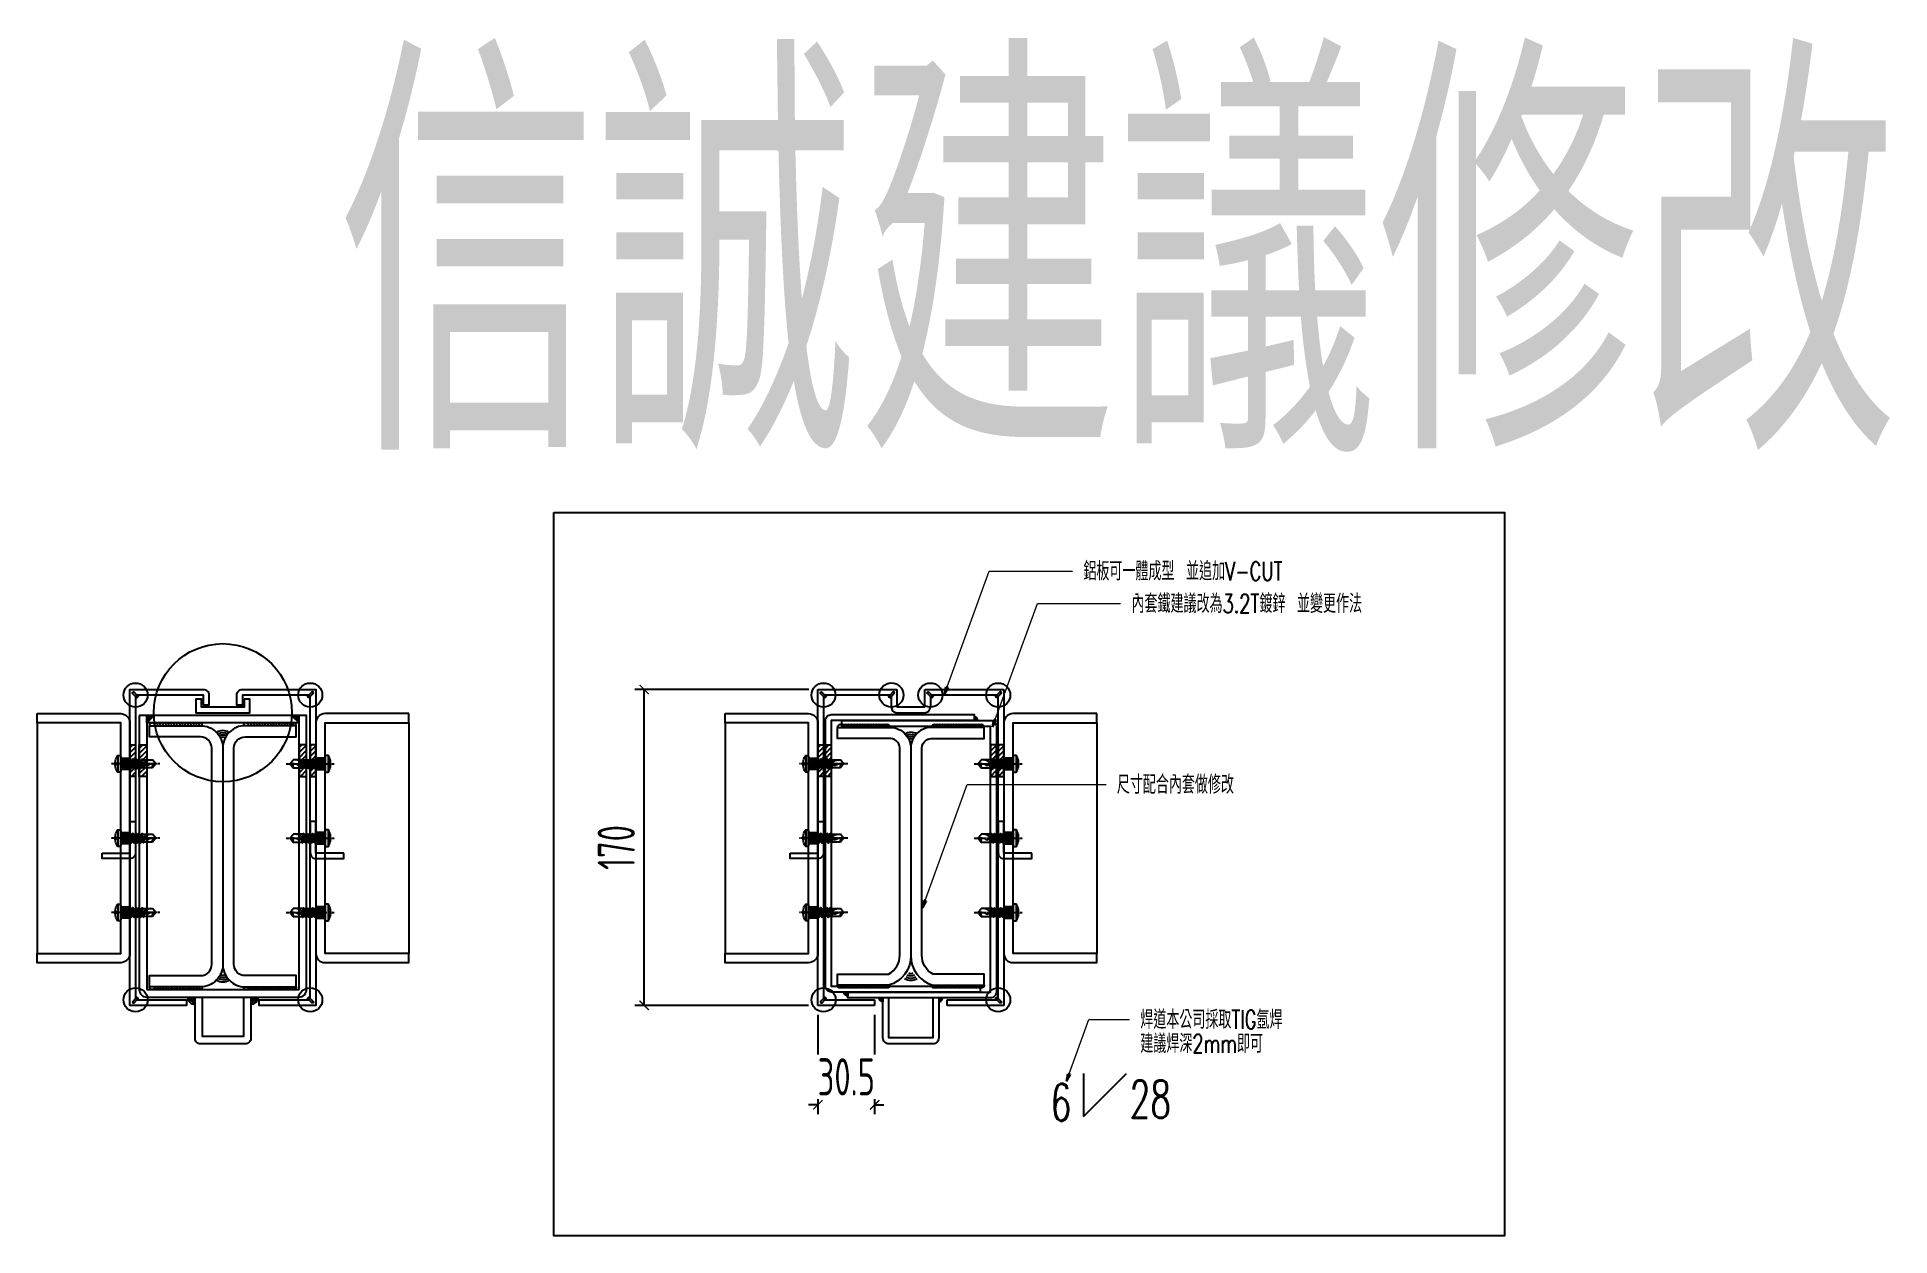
# Model space of a CAD drawing. Extents: x -3378 to 102197, y -3799 to 48702.
# Drawn here: x 7957 to 8954, y 10724 to 11369 of the extents above; entities that cross this region are included whole.
import ezdxf
from ezdxf.enums import TextEntityAlignment as Align

# ---------------------------------------------------------------- set-up
doc = ezdxf.new("R2010")
doc.units = 0
doc.linetypes.add('CENTER', pattern=[2, 1.25, -0.25, 0.25, -0.25])
doc.layers.add('A-TEXT', color=7, linetype='Continuous', lineweight=5)
for name, color, linetype in [('ARR', 6, 'Continuous'), ('DIM', 173, 'Continuous'), ('GM_ANNO_LABL', 4, 'Continuous'), ('WELD', 12, 'Continuous'), ('Weld  焊缝', 55, 'Continuous'), ('WELDING', 8, 'Continuous'), ('剖面線 HATCH', 251, 'Continuous'), ('螺絲 固定五金 FASTENERS', 124, 'Continuous'), ('視覺模型鋁擠型暫替', 4, 'Continuous'), ('註解NOTE', 60, 'Continuous'), ('金屬面材 METAL PANEL', 2, 'Continuous'), ('鋼件', 6, 'Continuous'), ('鐵件', 6, 'Continuous'), ('镀锌钢板', 3, 'Continuous')]:
    doc.layers.add(name, color=color, linetype=linetype)
doc.styles.add('CHINESE', font='ros1.shx', dxfattribs={"width": 0.75, "bigfont": 'hztxt.shx'})
doc.styles.add('CHINESET', font='txt.shx', dxfattribs={"width": 0.8, "bigfont": 'chineset.shx'})
doc.styles.get("Standard").update_dxf_attribs({"font": 'romans.shx', "bigfont": 'chinese.shx'})
doc.dimstyles.new('F-05', dxfattribs={"dimscale": 5, "dimtxt": 4, "dimasz": 1, "dimexe": 1, "dimexo": 1, "dimgap": 1, "dimtad": 1, "dimdec": 1, "dimzin": 12, "dimdsep": 46, "dimtxsty": 'CHINESE', "dimblk": 'ARCHTICK', "dimcen": 0, "dimclrd": 4, "dimclre": 4, "dimclrt": 1, "dimadec": 0, "dimazin": 3, "dimtfac": 1, "dimtdec": 1, "dimtix": 1, "dimtofl": 0, "dimtmove": 2, "dimatfit": 3, "dimfxl": 1, "dimtolj": 1, "dimtzin": 0, "dimarcsym": 0})
doc.dimstyles.new('Standard-D', dxfattribs={"dimtxt": 12, "dimasz": 3.6, "dimexe": 0.036, "dimexo": 3.6, "dimgap": 0.6, "dimtad": 1, "dimdsep": 46, "dimtxsty": 'Standard', "dimblk": 'OBLIQUE', "dimcen": 0.1, "dimdle": 0.03, "dimclrd": 123, "dimclre": 123, "dimclrt": 256, "dimadec": 0, "dimazin": 0, "dimtfac": 1, "dimtofl": 0, "dimtmove": 0, "dimatfit": 3, "dimldrblk": 'CLOSEDBLANK', "dimfxl": 0.18, "dimtolj": 1, "dimtzin": 0, "dimlwd": 5, "dimlwe": 5, "dimarcsym": 0})
pattern_1 = [(45, (3362.0218, -54839.0718), (-0.561266008, 0.561266008), [])]
pattern_2 = [(45.4, (184429.7457, -283426.1157), (-1.356409618, 1.337601566), [])]
pattern_3 = [(45.4, (184799.9393, -283426.1157), (-1.356409618, 1.337601566), [])]

msp = doc.modelspace()

# ---------------------------------------------------------------- texts
at = {"layer": 'A-TEXT', "ltscale": 0.5, "style": 'CHINESET', "width": 0.7}
for s, height, p in [('信誠建議修改', 200, (8118.554, 11248.051)), ('鋁板可一體成型 並追加V-CUT', 10, (8520.089, 11081.951)), ('內套鐵建議改為3.2T鍍鋅 並變更作法', 10, (8545.963, 11064.465)), ('尺寸配合內套做修改', 10, (8538.087, 10967.119)), ('焊道本公司採取TIG氬焊', 10, (8550.708, 10840.644)), ('建議焊深2mm即可', 10, (8550.708, 10827.712))]:
    msp.add_text(s, height=height, dxfattribs=at).set_placement(p, align=Align.MIDDLE_LEFT)
at = {"layer": 'GM_ANNO_LABL', "color": 4, "ltscale": 5, "width": 0.65}
for s, p in [('28', (8556.128, 10807.83, 0)), ('6', (8507.987, 10806.103, 0))]:
    msp.add_text(s, height=20, dxfattribs=at).set_placement(p, align=Align.TOP_CENTER)

# ---------------------------------------------------------------- blocks, each defined once
blk = doc.blocks.new('A$C38ab07c7')
at = {"layer": '視覺模型鋁擠型暫替', "color": 1, "linetype": 'Continuous'}
for centre in [(22, -2.13, 0), (62, -2.13, 0), (102, -2.13, 0)]:
    blk.add_arc(centre, 3.68, 35.42597, 144.57403, dxfattribs=at)
at = {"layer": '金屬面材 METAL PANEL', "color": 6, "linetype": 'Continuous'}
blk.add_lwpolyline([(-5, -45), (-5, 0, -0.414214), (0, 5), (124, 5, -0.414214), (129, 0), (129, -45), (124, -45), (124, 0), (0, 0), (0, -45)], format="xyb", close=True, dxfattribs=at)
at = {"layer": '金屬面材 METAL PANEL', "elevation": 0}
for points in [[(19, 0), (19, 5), (25, 5), (25, 0)], [(59, 0), (59, 5), (65, 5), (65, 0)], [(99, 0), (99, 5), (105, 5), (105, 0)]]:
    blk.add_lwpolyline(points, close=True, dxfattribs=at)
at = {"layer": '金屬面材 METAL PANEL', "color": 6, "linetype": 'Continuous'}
blk.add_lwpolyline([(0, -45), (124, -45)], dxfattribs=at)
blk = doc.blocks.new('A$C20AE7E0D')
at = {"layer": 'ARR', "color": 0, "linetype": 'CENTER', "ltscale": 0.87}
blk.add_line((21, 0), (-5.1, 0), dxfattribs=at)
at = {"layer": 'ARR', "color": 0, "linetype": 'ByBlock', "ltscale": 0.3}
for p, q in [((-1.61, -4.5), (-1.61, 4.5)), ((0.5, 2.24), (1.14, 1.9)), ((0.72, 2.13), (1.65, -2.5)), ((1.89, 1.9), (1.14, 1.9)), ((2.24, 2.5), (3.24, -2.5)), ((3.48, 1.9), (2.73, 1.9)), ((3.83, 2.5), (4.83, -2.5)), ((5.07, 1.9), (4.32, 1.9)), ((5.42, 2.5), (6.42, -2.5)), ((6.81, 1.9), (5.91, 1.9)), ((7.16, 2.5), (8.16, -2.5)), ((8.4, 1.9), (7.65, 1.9)), ((8.75, 2.5), (9.75, -2.5)), ((10.14, 1.9), (9.24, 1.9)), ((10.49, 2.5), (11.49, -2.5)), ((11.73, 1.9), (10.98, 1.9)), ((12.08, 2.5), (12.7, -0.6)), ((17.12, 2.1), (12.46, 2.1)), ((18.83, 0.06), (17.12, 2.1)), ((18.83, 0.06), (18.95, 0.06)), ((19, -0.01), (19, 0.01)), ((2.14, -1.9), (2.89, -1.9)), ((3.73, -1.9), (4.48, -1.9)), ((5.32, -1.9), (6.07, -1.9)), ((6.91, -1.9), (7.81, -1.9)), ((8.65, -1.9), (9.4, -1.9)), ((10.24, -1.9), (11.14, -1.9)), ((11.87, -2.1), (15.91, -2.1)), ((18.83, -0.06), (17.12, -2.1)), ((18.83, -0.06), (18.95, -0.06))]:
    blk.add_line(p, q, dxfattribs=at)
blk.add_lwpolyline([(-2.98, -0.5, 0.134476), (-1.61, -4.5), (-0.58, -4.5, 0.198912), (-0.44, -4.44), (-0.06, -4.06, 0.198912), (0, -3.92), (0, 3.92, 0.198912), (-0.06, 4.06), (-0.44, 4.44, 0.198912), (-0.58, 4.5), (-1.61, 4.5, 0.134562), (-2.98, 0.5), (-2.48, 0.5), (-2.48, -0.5), (-2.98, -0.5)], format="xyb", dxfattribs=at)
blk.add_lwpolyline([(1.14, 1.9), (2.14, -1.9), (1.8, -2.5), (1.65, -2.5), (1.3, -1.9), (0.3, 1.9), (0.5, 2.24)], dxfattribs=at)
for points in [[(3.24, -2.5), (2.89, -1.9), (1.89, 1.9), (2.24, 2.5), (2.39, 2.5), (2.73, 1.9), (3.73, -1.9), (3.39, -2.5)], [(4.83, -2.5), (4.48, -1.9), (3.48, 1.9), (3.83, 2.5), (3.98, 2.5), (4.32, 1.9), (5.32, -1.9), (4.98, -2.5)], [(6.42, -2.5), (6.07, -1.9), (5.07, 1.9), (5.42, 2.5), (5.57, 2.5), (5.91, 1.9), (6.91, -1.9), (6.57, -2.5)], [(8.16, -2.5), (7.81, -1.9), (6.81, 1.9), (7.16, 2.5), (7.31, 2.5), (7.65, 1.9), (8.65, -1.9), (8.31, -2.5)], [(9.75, -2.5), (9.4, -1.9), (8.4, 1.9), (8.75, 2.5), (8.9, 2.5), (9.24, 1.9), (10.24, -1.9), (9.9, -2.5)], [(11.49, -2.5), (11.14, -1.9), (10.14, 1.9), (10.49, 2.5), (10.64, 2.5), (10.98, 1.9), (11.98, -1.9), (11.64, -2.5)], [(12.08, 2.5), (11.73, 1.9), (12.7, -0.6), (12.46, 2.1), (12.23, 2.5)]]:
    blk.add_lwpolyline(points, close=True, dxfattribs=at)
for centre, radius, start, end in [((0.67, 3.07), 0.874, 220.33884, 257.78016), ((13.86, -0.29), 1.2, 56.15202, 236.15202), ((17.85, 6.88), 7.01, 241.64577, 278.00805), ((18.9, 1.75), 1.82, 168.86169, 267.68654), ((18.95, 0.01), 0.05, 0, 90), ((1.17, -3.34), 1.44, 84.73115, 144.21996), ((16.52, 4.88), 7.01, 241.64577, 274.95411), ((18.95, -0.01), 0.05, 270, 0)]:
    blk.add_arc(centre, radius, start, end, dxfattribs=at)
blk = doc.blocks.new('*U77')
at = {"color": 0, "linetype": 'ByBlock'}
blk.add_blockref('A$C20AE7E0D', (0, 0), dxfattribs=at)
blk = doc.blocks.new('grtgr')
for radius in [1.58, 1.28, 0.984, 0.684]:
    blk.add_arc((-2.12, -2.12), radius, 180, 270)
at = {"layer": '金屬面材 METAL PANEL'}
blk.add_lwpolyline([(-2.12, -2.83), (-0.55, -1.26, 0.957839), (-1.29, -0.58), (-2.83, -2.12)], format="xyb", dxfattribs=at)
blk = doc.blocks.new('*U908')
at = {"layer": 'Weld  焊缝'}
for centre, end in [((3, 0), 180), ((6, 0), 120), ((9, 0), 120), ((12, 0), 120), ((15, 0), 120), ((18, 0), 120), ((21, 0), 120), ((24, 0), 120), ((27, 0), 120), ((30, 0), 120), ((33, 0), 120), ((36, 0), 120), ((39, 0), 120), ((42, 0), 120), ((45, 0), 120), ((48, 0), 120), ((51, 0), 120), ((54, 0), 120)]:
    blk.add_arc(centre, 3, 0, end, dxfattribs=at)
blk = doc.blocks.new('_ArchTick')
at = {"color": 0, "linetype": 'ByBlock', "const_width": 0.15}
blk.add_lwpolyline([(-0.5, -0.5), (0.5, 0.5)], dxfattribs=at)
blk = doc.blocks.new('*D1504')
at = {"layer": 'Defpoints', "color": 0, "ltscale": 10, "transparency": 16777216}
for p in [(8377.24, 10848.26, 0), (8407.75, 10848.26, 0)]:
    blk.add_point(p, dxfattribs=at)
at = {"layer": 'DIM', "color": 4, "lineweight": -2, "ltscale": 10, "transparency": 16777216}
for p, q in [((8377.24, 10843.26), (8377.24, 10789.82)), ((8407.75, 10843.26), (8407.75, 10789.82)), ((8377.24, 10794.82), (8372.24, 10794.82)), ((8407.75, 10794.82), (8412.75, 10794.82))]:
    blk.add_line(p, q, dxfattribs=at)
at = {"layer": 'DIM', "color": 4, "lineweight": -2, "ltscale": 10, "transparency": 16777216, "xscale": 5, "yscale": 5, "zscale": 5}
blk.add_blockref('_ArchTick', (8377.24, 10794.82), dxfattribs=at)
at = {"layer": 'DIM', "color": 4, "lineweight": -2, "ltscale": 10, "transparency": 16777216, "xscale": 5, "yscale": 5, "zscale": 5, "rotation": 180}
blk.add_blockref('_ArchTick', (8407.75, 10794.82), dxfattribs=at)
at = {"layer": 'DIM', "color": 1, "ltscale": 10, "transparency": 16777216, "insert": (8392.49, 10809.82), "char_height": 20, "attachment_point": 5, "style": 'CHINESE', "bg_fill": 3, "box_fill_scale": 1.1, "bg_fill_color": 256, "bg_fill_true_color": 13158600, "bg_fill_transparency": 0}
blk.add_mtext('\\A1;30.5', dxfattribs=at)
at = {"layer": 'Defpoints', "color": 0, "ltscale": 10, "transparency": 16777216}
blk.add_point((8407.75, 10794.82), dxfattribs=at)
blk = doc.blocks.new('*D1505')
at = {"layer": 'Defpoints', "color": 0, "ltscale": 10, "transparency": 16777216}
for p in [(8283.72, 11018.26), (8377.25, 11018.26, 0), (8377.24, 10848.26, 0)]:
    blk.add_point(p, dxfattribs=at)
at = {"layer": 'DIM', "color": 4, "lineweight": -2, "ltscale": 10, "transparency": 16777216}
for p, q in [((8372.25, 11018.26), (8278.72, 11018.26)), ((8283.72, 10848.26), (8283.72, 11018.26)), ((8372.24, 10848.26), (8278.72, 10848.26))]:
    blk.add_line(p, q, dxfattribs=at)
at = {"layer": 'DIM', "color": 4, "lineweight": -2, "ltscale": 10, "transparency": 16777216, "xscale": 5, "yscale": 5, "zscale": 5}
for p, rotation in [((8283.72, 11018.26), 90), ((8283.72, 10848.26), 270)]:
    blk.add_blockref('_ArchTick', p, dxfattribs=dict(at, rotation=rotation))
at = {"layer": 'DIM', "color": 1, "ltscale": 10, "transparency": 16777216, "insert": (8268.72, 10933.26), "char_height": 20, "attachment_point": 5, "rotation": 90, "style": 'CHINESE', "bg_fill": 3, "box_fill_scale": 1.1, "bg_fill_color": 256, "bg_fill_true_color": 13158600, "bg_fill_transparency": 0}
blk.add_mtext('\\A1;170', dxfattribs=at)
blk = doc.blocks.new('_ClosedBlank')
at = {"color": 0, "linetype": 'ByBlock', "lineweight": -2}
for p, q in [((-1, 0.17), (0, 0)), ((-1, 0.17), (-1, -0.17)), ((0, 0), (-1, -0.17))]:
    blk.add_line(p, q, dxfattribs=at)
blk = doc.blocks.new('_Oblique')
at = {"color": 0, "linetype": 'ByBlock', "lineweight": -2}
blk.add_line((-0.5, -0.5), (0.5, 0.5), dxfattribs=at)

# ---------------------------------------------------------------- hatches: boundary and pattern name
at = {"layer": 'WELD', "ltscale": 10}
h = msp.add_hatch(color=256, dxfattribs=at)
h.dxf.hatch_style = 1
edge = h.paths.add_edge_path()
edge.add_line((8461.245, 11003.562), (8461.245, 11001.562))
edge.add_line((8461.245, 11001.562), (8463.245, 11001.562))
edge.add_arc((8461.245, 11001.562), 2, 0, 90)
h = msp.add_hatch(color=256, dxfattribs=at)
h.dxf.hatch_style = 1
edge = h.paths.add_edge_path()
edge.add_line((8391.254, 10855.462), (8393.254, 10855.462))
edge.add_line((8393.254, 10855.462), (8393.254, 10853.462))
edge.add_arc((8393.254, 10855.462), 2, 180, 270, ccw=False)
h = msp.add_hatch(color=256, dxfattribs=at)
h.dxf.hatch_style = 1
edge = h.paths.add_edge_path()
edge.add_line((8444.245, 10852.262), (8442.245, 10852.262))
edge.add_line((8442.245, 10852.262), (8442.245, 10850.262))
edge.add_arc((8442.245, 10852.262), 2, 270, 360)
at = {"layer": '剖面線 HATCH'}
h = msp.add_hatch(dxfattribs=at)
h.set_pattern_fill('ANSI31', color=256, scale=0.6, angle=0.4)
h.set_pattern_definition(pattern_2)
h.paths.add_polyline_path([(8007.051, 10988.461), (8010.051, 10988.461), (8010.051, 10971.462), (8007.051, 10971.462)])
h = msp.add_hatch(dxfattribs=at)
h.set_pattern_fill('ANSI31', color=256, scale=0.6, angle=0.4)
h.set_pattern_definition(pattern_2)
h.paths.add_polyline_path([(8012.051, 10988.461), (8016.051, 10988.461), (8016.051, 10971.462), (8012.051, 10971.462)])
h = msp.add_hatch(dxfattribs=at)
h.set_pattern_fill('ANSI31', color=256, scale=0.6, angle=0.4)
h.set_pattern_definition(pattern_2)
h.paths.add_polyline_path([(8102.056, 10988.461), (8098.056, 10988.461), (8098.056, 10971.462), (8102.056, 10971.462)])
h = msp.add_hatch(dxfattribs=at)
h.set_pattern_fill('ANSI31', color=256, scale=0.6, angle=0.4)
h.set_pattern_definition(pattern_2)
h.paths.add_polyline_path([(8107.056, 10988.461), (8104.056, 10988.461), (8104.056, 10971.462), (8107.056, 10971.462)])
h = msp.add_hatch(dxfattribs=at)
h.set_pattern_fill('ANSI31', color=256, scale=0.6, angle=0.4)
h.set_pattern_definition(pattern_3)
h.paths.add_polyline_path([(8377.245, 10988.461), (8380.245, 10988.461), (8380.245, 10971.462), (8377.245, 10971.462)])
h = msp.add_hatch(dxfattribs=at)
h.set_pattern_fill('ANSI31', color=256, scale=0.6, angle=0.4)
h.set_pattern_definition([(45.4, (184798.9397, -283426.1157), (-1.356409618, 1.337601566), [])])
h.paths.add_polyline_path([(8381.245, 10988.461), (8384.445, 10988.461), (8384.445, 10971.462), (8381.245, 10971.462)])
h = msp.add_hatch(dxfattribs=at)
h.set_pattern_fill('ANSI31', color=256, scale=0.6, angle=0.4)
h.set_pattern_definition([(45.4, (184800.9435, -283426.1157), (-1.356409618, 1.337601566), [])])
h.paths.add_polyline_path([(8473.254, 10988.461), (8470.054, 10988.461), (8470.054, 10971.462), (8473.254, 10971.462)])
h = msp.add_hatch(dxfattribs=at)
h.set_pattern_fill('ANSI31', color=256, scale=0.6, angle=0.4)
h.set_pattern_definition(pattern_3)
h.paths.add_polyline_path([(8477.249, 10988.461), (8474.249, 10988.461), (8474.249, 10971.462), (8477.249, 10971.462)])
at = {"layer": '鐵件'}
h = msp.add_hatch(dxfattribs=at)
h.set_pattern_fill('ANSI31', color=2, scale=0.25)
h.set_pattern_definition(pattern_1)
h.paths.add_polyline_path([(8016.051, 11004.262), (8016.051, 11000.262), (8020.051, 11004.262)])
h = msp.add_hatch(dxfattribs=at)
h.set_pattern_fill('ANSI31', color=2, scale=0.25)
h.set_pattern_definition(pattern_1)
h.paths.add_polyline_path([(8094.051, 11004.262), (8098.051, 11000.262), (8098.051, 11004.262)])

# ---------------------------------------------------------------- linework, layer by layer
at = {"color": 1, "elevation": 0}
for points in [[(8007.051, 10988.461), (8010.051, 10988.461), (8010.051, 10971.462), (8007.051, 10971.462)], [(8012.051, 10988.462), (8016.051, 10988.462), (8016.051, 10971.462), (8012.051, 10971.462)], [(8102.056, 10988.462), (8098.056, 10988.462), (8098.056, 10971.462), (8102.056, 10971.462)], [(8107.056, 10988.461), (8104.056, 10988.461), (8104.056, 10971.462), (8107.056, 10971.462)], [(8377.245, 10988.461), (8380.245, 10988.461), (8380.245, 10971.462), (8377.245, 10971.462)], [(8381.245, 10988.462), (8384.445, 10988.462), (8384.445, 10971.462), (8381.245, 10971.462)], [(8473.254, 10988.462), (8470.054, 10988.462), (8470.054, 10971.462), (8473.254, 10971.462)], [(8477.249, 10988.461), (8474.249, 10988.461), (8474.249, 10971.462), (8477.249, 10971.462)]]:
    msp.add_lwpolyline(points, close=True, dxfattribs=at)
at = {"ltscale": 10}
msp.add_circle((8057.05, 11005.762, 0), 37.157, dxfattribs=at)
at = {"layer": 'DIM', "ltscale": 10}
for p, q in [((8520.213, 10811.567, 0), (8520.213, 10788.527, 0)), ((8520.213, 10788.527, 0), (8543.253, 10811.567, 0))]:
    msp.add_line(p, q, dxfattribs=at)
at = {"layer": 'GM_ANNO_LABL', "color": 4, "ltscale": 10, "elevation": 0}
msp.add_lwpolyline([(8581.54, 10811.722, 0, 0, 0), (8496.039, 10811.672, 0, 0, 0), (8449.73, 10851.678, 5, 0, 0), (8441.528, 10858.29, 0, 0, 0)], format="xyseb", dxfattribs=at)
at = {"layer": 'WELD', "ltscale": 10, "elevation": 0}
for points in [[(8461.245, 11003.562), (8461.245, 11001.562), (8463.245, 11001.562, 0.4142136)], [(8391.254, 10855.462), (8393.254, 10855.462), (8393.254, 10853.462, -0.4142136)], [(8444.245, 10852.262), (8442.245, 10852.262), (8442.245, 10850.262, 0.4142136)]]:
    msp.add_lwpolyline(points, format="xyb", close=True, dxfattribs=at)
at = {"layer": 'WELDING', "color": 0}
for centre, radius, start, end in [((8057.061, 10989.846, 0), 6.313, 57.621503, 122.885753), ((8057.061, 10989.846, 0), 5.113, 59.772539, 120.904711), ((8057.061, 10989.846, 0), 3.913, 61.441141, 119.50279), ((8057.061, 10989.846, 0), 2.713, 62.031839, 119.40783), ((8427.255, 10988.919, 0), 6.313, 57.621503, 122.885753), ((8427.255, 10988.919, 0), 5.113, 59.772539, 120.904711), ((8427.255, 10988.919, 0), 3.913, 61.441141, 119.50279), ((8427.255, 10988.919, 0), 2.713, 62.031839, 119.40783), ((8057.061, 10867.232, 0), 6.313, 237.114247, 302.378497), ((8057.061, 10867.232, 0), 5.113, 239.095289, 300.227461), ((8057.061, 10867.232, 0), 3.913, 240.49721, 298.558859), ((8057.061, 10867.232, 0), 2.713, 240.59217, 297.968161), ((8427.255, 10868.105, 0), 6.313, 237.114247, 302.378497), ((8427.255, 10868.105, 0), 5.113, 239.095289, 300.227461), ((8427.255, 10868.105, 0), 3.913, 240.49721, 298.558859), ((8427.255, 10868.105, 0), 2.713, 240.59217, 297.968161)]:
    msp.add_arc(centre, radius, start, end, dxfattribs=at)
at = {"layer": '視覺模型鋁擠型暫替', "color": 2, "linetype": 'Continuous'}
for centre, radius, start, end in [((8042.052, 10852.762, 0), 4, 180, 270), ((8042.052, 10852.762, 0), 3, 180, 270), ((8042.052, 10852.762, 0), 2, 180, 270), ((8042.052, 10852.762, 0), 1, 180, 270), ((8072.051, 10852.762, 0), 1, 270, 0), ((8072.051, 10852.762, 0), 2, 270, 0), ((8072.051, 10852.762, 0), 3, 270, 0), ((8072.051, 10852.762, 0), 4, 270, 0)]:
    msp.add_arc(centre, radius, start, end, dxfattribs=at)
at = {"layer": '註解NOTE'}
for centre in [(8010.049, 11015.255, 0), (8104.051, 11015.262, 0), (8380.243, 11015.255, 0), (8416.746, 11015.272, 0), (8437.743, 11015.255, 0), (8474.245, 11015.262, 0), (8010.072, 10851.255, 0), (8104.051, 10851.262, 0), (8380.266, 10851.255, 0), (8474.245, 10851.262, 0)]:
    msp.add_circle(centre, 6.485, dxfattribs=at)
at = {"layer": '金屬面材 METAL PANEL'}
for p, q in [((8377.245, 10848.262, 0), (8377.245, 11018.262, 0)), ((8377.245, 11018.262, 0), (8419.746, 11018.262, 0)), ((8419.746, 11018.262, 0), (8419.744, 11008.762, 0)), ((8434.743, 11008.762, 0), (8434.745, 11018.262, 0)), ((8434.745, 11018.262, 0), (8477.244, 11018.262, 0)), ((8477.244, 11018.262, 0), (8477.245, 10848.262, 0)), ((8416.062, 11015.262, 0), (8380.943, 11015.262, 0)), ((8416.744, 11008.762, 0), (8416.745, 11014.578, 0)), ((8434.743, 11008.762, 0), (8419.744, 11008.762, 0)), ((8437.745, 11014.571, 0), (8437.743, 11008.761, 0)), ((8473.561, 11015.262, 0), (8438.443, 11015.262, 0)), ((8419.744, 11005.762, 0), (8434.743, 11005.762, 0)), ((8407.745, 10848.262, 0), (8377.245, 10848.262, 0)), ((8380.949, 10851.262, 0), (8407.745, 10851.262, 0)), ((8407.745, 10851.262, 0), (8407.745, 10848.262, 0)), ((8446.745, 10848.262, 0), (8446.745, 10851.262, 0)), ((8446.745, 10851.262, 0), (8473.538, 10851.262, 0)), ((8477.245, 10848.262, 0), (8446.745, 10848.262, 0))]:
    msp.add_line(p, q, dxfattribs=at)
at = {"layer": '金屬面材 METAL PANEL', "elevation": 0}
for points in [[(8010.756, 10851.262), (8037.551, 10851.262), (8037.551, 10848.262), (8007.051, 10848.262), (8007.051, 11018.262), (8046.551, 11018.262, -0.4142136), (8049.551, 11015.262), (8049.55, 11009.762), (8046.55, 11009.762), (8046.551, 11015.262), (8010.75, 11015.262)], [(8103.367, 11015.262), (8067.551, 11015.262), (8067.55, 11009.762), (8064.55, 11009.762), (8064.551, 11015.262, -0.4142136), (8067.551, 11018.262), (8107.051, 11018.262), (8107.051, 10848.262), (8076.551, 10848.262), (8076.551, 10851.262), (8103.344, 10851.262)]]:
    msp.add_lwpolyline(points, format="xyb", dxfattribs=at)
for points in [[(8010.051, 11014.571), (8010.051, 10851.942)], [(8104.051, 10851.946), (8104.051, 11014.555)], [(8380.245, 11014.571), (8380.245, 10851.942)], [(8474.245, 10851.946), (8474.245, 11014.555)]]:
    msp.add_lwpolyline(points, dxfattribs=at)
msp.add_lwpolyline([(8068.551, 11013.087), (8068.55, 11008.762), (8045.55, 11008.762), (8045.551, 11013.087), (8042.551, 11013.087), (8042.55, 11005.762), (8071.55, 11005.762), (8071.551, 11013.087)], close=True, dxfattribs=at)
for points in [[(7992.051, 10930.262), (8007.051, 10930.262), (8007.051, 10947.262), (8010.051, 10947.262), (8010.051, 10930.262, -0.4142136), (8007.051, 10927.262), (7992.051, 10927.262)], [(8122.059, 10930.253), (8107.059, 10930.255), (8107.061, 10947.255), (8104.061, 10947.255), (8104.059, 10930.255, 0.4142136), (8107.058, 10927.255), (8122.058, 10927.253)], [(8362.245, 10930.262), (8377.245, 10930.262), (8377.245, 10947.262), (8380.245, 10947.262), (8380.245, 10930.262, -0.4142136), (8377.245, 10927.262), (8362.245, 10927.262)], [(8492.252, 10930.253), (8477.252, 10930.255), (8477.255, 10947.255), (8474.255, 10947.255), (8474.252, 10930.255, 0.4142136), (8477.252, 10927.255), (8492.252, 10927.253)]]:
    msp.add_lwpolyline(points, format="xyb", close=True, dxfattribs=at)
at = {"layer": '金屬面材 METAL PANEL'}
for centre, start, end in [((8419.744, 11008.762, 0), 179.989571, 270), ((8434.743, 11008.762, 0), 270, 359.989571)]:
    msp.add_arc(centre, 3, start, end, dxfattribs=at)
at = {"layer": '鋼件', "linetype": 'Continuous', "elevation": 0}
for points in [[(8017.523, 10858.289), (8017.523, 10864.289), (8045.023, 10864.289, 0.4142136), (8051.023, 10870.289), (8051.023, 10986.789, 0.4142136), (8045.023, 10992.789), (8017.523, 10992.789), (8017.523, 10998.789), (8045.023, 10998.789, -0.4142136), (8057.023, 10986.789), (8057.023, 10870.289, -0.4142136), (8045.023, 10858.289)], [(8096.523, 10858.289), (8096.523, 10864.289), (8069.023, 10864.289, -0.4142136), (8063.023, 10870.289), (8063.023, 10986.789, -0.4142136), (8069.023, 10992.789), (8096.523, 10992.789), (8096.523, 10998.789), (8069.023, 10998.789, 0.4142136), (8057.023, 10986.789), (8057.023, 10870.289, 0.4142136), (8069.023, 10858.289)], [(8387.716, 10859.162), (8387.716, 10865.162), (8415.216, 10865.162, 0.2985917), (8421.216, 10875.289), (8421.216, 10986.789, 0.4473274), (8415.216, 10991.862), (8387.716, 10991.862), (8387.716, 10997.862), (8415.216, 10997.862, -0.4305089), (8427.216, 10986.789), (8427.216, 10875.289, -0.3496929), (8415.216, 10859.162)], [(8466.716, 10859.162), (8466.716, 10865.162), (8439.216, 10865.162, -0.2985917), (8433.216, 10875.289), (8433.216, 10986.789, -0.4473274), (8439.216, 10991.862), (8466.716, 10991.862), (8466.716, 10997.862), (8439.216, 10997.862, 0.4305089), (8427.216, 10986.789), (8427.216, 10875.289, 0.3496929), (8439.216, 10859.162)]]:
    msp.add_lwpolyline(points, format="xyb", close=True, dxfattribs=at)
at = {"layer": '鐵件', "color": 2, "linetype": 'Continuous', "elevation": 0}
for points in [[(8020.051, 11004.262), (8016.051, 11000.262), (8016.051, 11004.262)], [(8094.051, 11004.262), (8098.051, 11000.262), (8098.051, 11004.262)]]:
    msp.add_lwpolyline(points, close=True, dxfattribs=at)
at = {"layer": '镀锌钢板'}
for p, q in [((8012.051, 11004.262, 0), (8012.051, 10856.762, 0)), ((8016.051, 11004.262, 0), (8016.051, 10856.762, 0)), ((8098.051, 10856.762, 0), (8098.051, 11004.262, 0)), ((8016.051, 10856.762, 0), (8098.051, 10856.762, 0)), ((8016.051, 10852.762, 0), (8098.051, 10852.762, 0))]:
    msp.add_line(p, q, dxfattribs=at)
at = {"layer": '镀锌钢板', "elevation": 0}
for points in [[(8102.051, 10856.762), (8102.051, 11004.262), (8070.051, 11004.262), (8070.051, 11004.262), (8044.051, 11004.262), (8044.051, 11004.262), (8012.051, 11004.262)], [(8098.051, 11000.262), (8074.051, 11000.262), (8074.051, 11000.262), (8040.051, 11000.262), (8040.051, 11000.262), (8016.051, 11000.262)], [(8068.051, 10852.762), (8068.051, 10831.586), (8046.051, 10831.586), (8046.051, 10852.762)], [(8439.045, 10852.262), (8439.045, 10830.786), (8415.445, 10830.786), (8415.445, 10852.262)]]:
    msp.add_lwpolyline(points, dxfattribs=at)
for points in [[(8072.051, 10852.762), (8072.051, 10830.586, -0.4142136), (8069.051, 10827.586), (8045.051, 10827.586, -0.4142136), (8042.051, 10830.586), (8042.051, 10852.762)], [(8442.245, 10852.262), (8442.245, 10830.786, -0.4142136), (8439.045, 10827.586), (8415.445, 10827.586, -0.4142136), (8412.245, 10830.786), (8412.245, 10852.262)]]:
    msp.add_lwpolyline(points, format="xyb", dxfattribs=at)
at = {"layer": '镀锌钢板'}
for centre, start, end in [((8016.051, 10856.762, 0), 180, 270), ((8098.051, 10856.762, 0), 270, 0)]:
    msp.add_arc(centre, 4, start, end, dxfattribs=at)

# ---------------------------------------------------------------- block references
at = {"color": 1, "xscale": -1}
for name, p, rotation in [('grtgr', (8007.928, 11017.376, 0), 0.008028716405545921), ('grtgr', (8378.121, 11017.376, 0), 0.008028716405545921), ('grtgr', (8435.622, 11017.376, 0), 0.008028716405545921), ('A$C38ab07c7', (8112.051, 11000.267, 0), 90.00802871651442), ('A$C38ab07c7', (8482.245, 11000.267, 0), 90.00802871651442), ('grtgr', (8106.172, 10849.141, 0), 180), ('grtgr', (8476.366, 10849.141, 0), 180)]:
    msp.add_blockref(name, p, dxfattribs=dict(at, rotation=rotation))
at = {"color": 1}
for p in [(8106.172, 11017.383, 0), (8418.867, 11017.383, 0), (8476.366, 11017.383, 0)]:
    msp.add_blockref('grtgr', p, dxfattribs=at)
for name, p, rotation in [('A$C38ab07c7', (8002.051, 11000.259, 0), 270), ('A$C38ab07c7', (8372.245, 11000.259, 0), 270), ('grtgr', (8007.951, 10849.134, 0), 180.0080287164054), ('grtgr', (8378.145, 10849.134, 0), 180.0080287164054)]:
    msp.add_blockref(name, p, dxfattribs=dict(at, rotation=rotation))
at = {"layer": 'Weld  焊缝', "xscale": 0.5, "yscale": 0.5, "zscale": 0.5}
for p in [(8017.523, 10998.789, 0), (8068.023, 10998.789, 0), (8387.716, 10997.862, 0), (8438.216, 10997.862, 0)]:
    msp.add_blockref('*U908', p, dxfattribs=at)
at = {"layer": 'Weld  焊缝', "xscale": -0.5, "yscale": 0.5, "zscale": 0.5, "rotation": 180}
for p in [(8017.523, 10858.289, 0), (8068.023, 10858.289, 0), (8387.716, 10859.162, 0), (8438.216, 10859.162, 0)]:
    msp.add_blockref('*U908', p, dxfattribs=at)
at = {"layer": '螺絲 固定五金 FASTENERS', "xscale": -1, "rotation": 180}
for p in [(8002.051, 10978.26, 0), (8372.245, 10978.26, 0), (8002.051, 10938.26, 0), (8002.051, 10938.26, 0), (8372.245, 10938.26, 0), (8372.245, 10938.26, 0), (8002.051, 10898.26, 0), (8372.245, 10898.26, 0)]:
    msp.add_blockref('*U77', p, dxfattribs=at)
at = {"layer": '螺絲 固定五金 FASTENERS', "rotation": 180.0080287162054}
for p in [(8112.054, 10978.268, 0), (8482.248, 10978.268, 0), (8112.06, 10938.268, 0), (8112.06, 10938.268, 0), (8482.253, 10938.268, 0), (8482.253, 10938.268, 0), (8112.065, 10898.268, 0), (8482.259, 10898.268, 0)]:
    msp.add_blockref('*U77', p, dxfattribs=at)

msp.set_redraw_order([(e.dxf.handle, doc.entitydb.next_handle()) for e in msp.query("TEXT MTEXT ATTDEF DIMENSION ARC_DIMENSION")])  # texts and dimensions are drawn at this point

# ---------------------------------------------------------------- leaders
at = {"layer": 'A-TEXT'}
for points in [[(8445.34, 11015.686), (8469.459, 11081.951), (8514.258, 11081.951)], [(8471.214, 10998.2), (8495.332, 11064.465), (8540.132, 11064.465)], [(8433.444, 10900.854), (8457.562, 10967.119), (8532.256, 10967.119)], [(8510.909, 10807.512), (8522.969, 10840.644), (8544.877, 10840.644)]]:
    msp.add_leader(points, dimstyle='Standard-D', override={"dimasz": 4}, dxfattribs=at)

# ---------------------------------------------------------------- next in the draw order: dimensions: what is measured, and where the dimension line sits
at = {"layer": 'DIM', "ltscale": 10}
dim = msp.add_linear_dim(base=(8407.745, 10794.818), p1=(8377.245, 10848.262, 0), p2=(8407.745, 10848.262, 0), dimstyle='F-05', override={"dimfxl": 1.5, "dimtfill": 1, "dimarcsym": 1}, dxfattribs=at)
dim.commit()
dim.dimension.update_dxf_attribs({"geometry": '*D1504', "text_midpoint": (8392.495, 10809.818)})

# ---------------------------------------------------------------- next in the draw order: hatches: boundary and pattern name
at = {"layer": 'WELD', "ltscale": 10}
h = msp.add_hatch(color=256, dxfattribs=at)
h.dxf.hatch_style = 1
edge = h.paths.add_edge_path()
edge.add_line((8410.245, 10852.262), (8412.245, 10852.262))
edge.add_line((8412.245, 10852.262), (8412.245, 10850.262))
edge.add_arc((8412.245, 10852.262), 2, 180, 270, ccw=False)

# ---------------------------------------------------------------- next in the draw order: linework, layer by layer
at = {"layer": 'WELD', "ltscale": 10, "elevation": 0}
msp.add_lwpolyline([(8410.245, 10852.262), (8412.245, 10852.262), (8412.245, 10850.262, -0.4142136)], format="xyb", close=True, dxfattribs=at)
at = {"layer": '镀锌钢板', "ltscale": 10, "elevation": 0}
msp.add_lwpolyline([(8473.254, 10998.362), (8473.254, 10855.462, -0.4142136), (8470.054, 10852.262), (8393.254, 10852.262), (8393.254, 10855.462), (8470.054, 10855.462), (8470.054, 10998.362), (8390.054, 10998.362), (8390.054, 11001.562), (8470.054, 11001.562, -0.4142136)], format="xyb", close=True, dxfattribs=at)

# ---------------------------------------------------------------- next in the draw order: dimensions: what is measured, and where the dimension line sits
at = {"layer": 'DIM', "ltscale": 10}
dim = msp.add_linear_dim(base=(8283.715, 11018.262), p1=(8377.245, 10848.262, 0), p2=(8377.245, 11018.262, 0), angle=90, dimstyle='F-05', override={"dimfxl": 1.5, "dimtfill": 1, "dimarcsym": 1}, dxfattribs=at)
dim.commit()
dim.dimension.update_dxf_attribs({"geometry": '*D1505', "text_midpoint": (8268.715, 10933.262)})

# ---------------------------------------------------------------- next in the draw order: linework, layer by layer
at = {"layer": 'WELD', "ltscale": 10}
msp.add_lwpolyline([(8235.063, 11113.532), (8746.668, 11113.532), (8746.668, 10724.214), (8235.063, 10724.214)], close=True, dxfattribs=at)
at = {"layer": '镀锌钢板', "ltscale": 10, "elevation": 0}
msp.add_lwpolyline([(8381.245, 10858.662), (8381.245, 11001.562, -0.4142136), (8384.445, 11004.762), (8461.245, 11004.762), (8461.245, 11001.562), (8384.445, 11001.562), (8384.445, 10858.662), (8464.445, 10858.662), (8464.445, 10855.462), (8384.445, 10855.462, -0.4142136)], format="xyb", close=True, dxfattribs=at)

doc.saveas('drawing.dxf')
